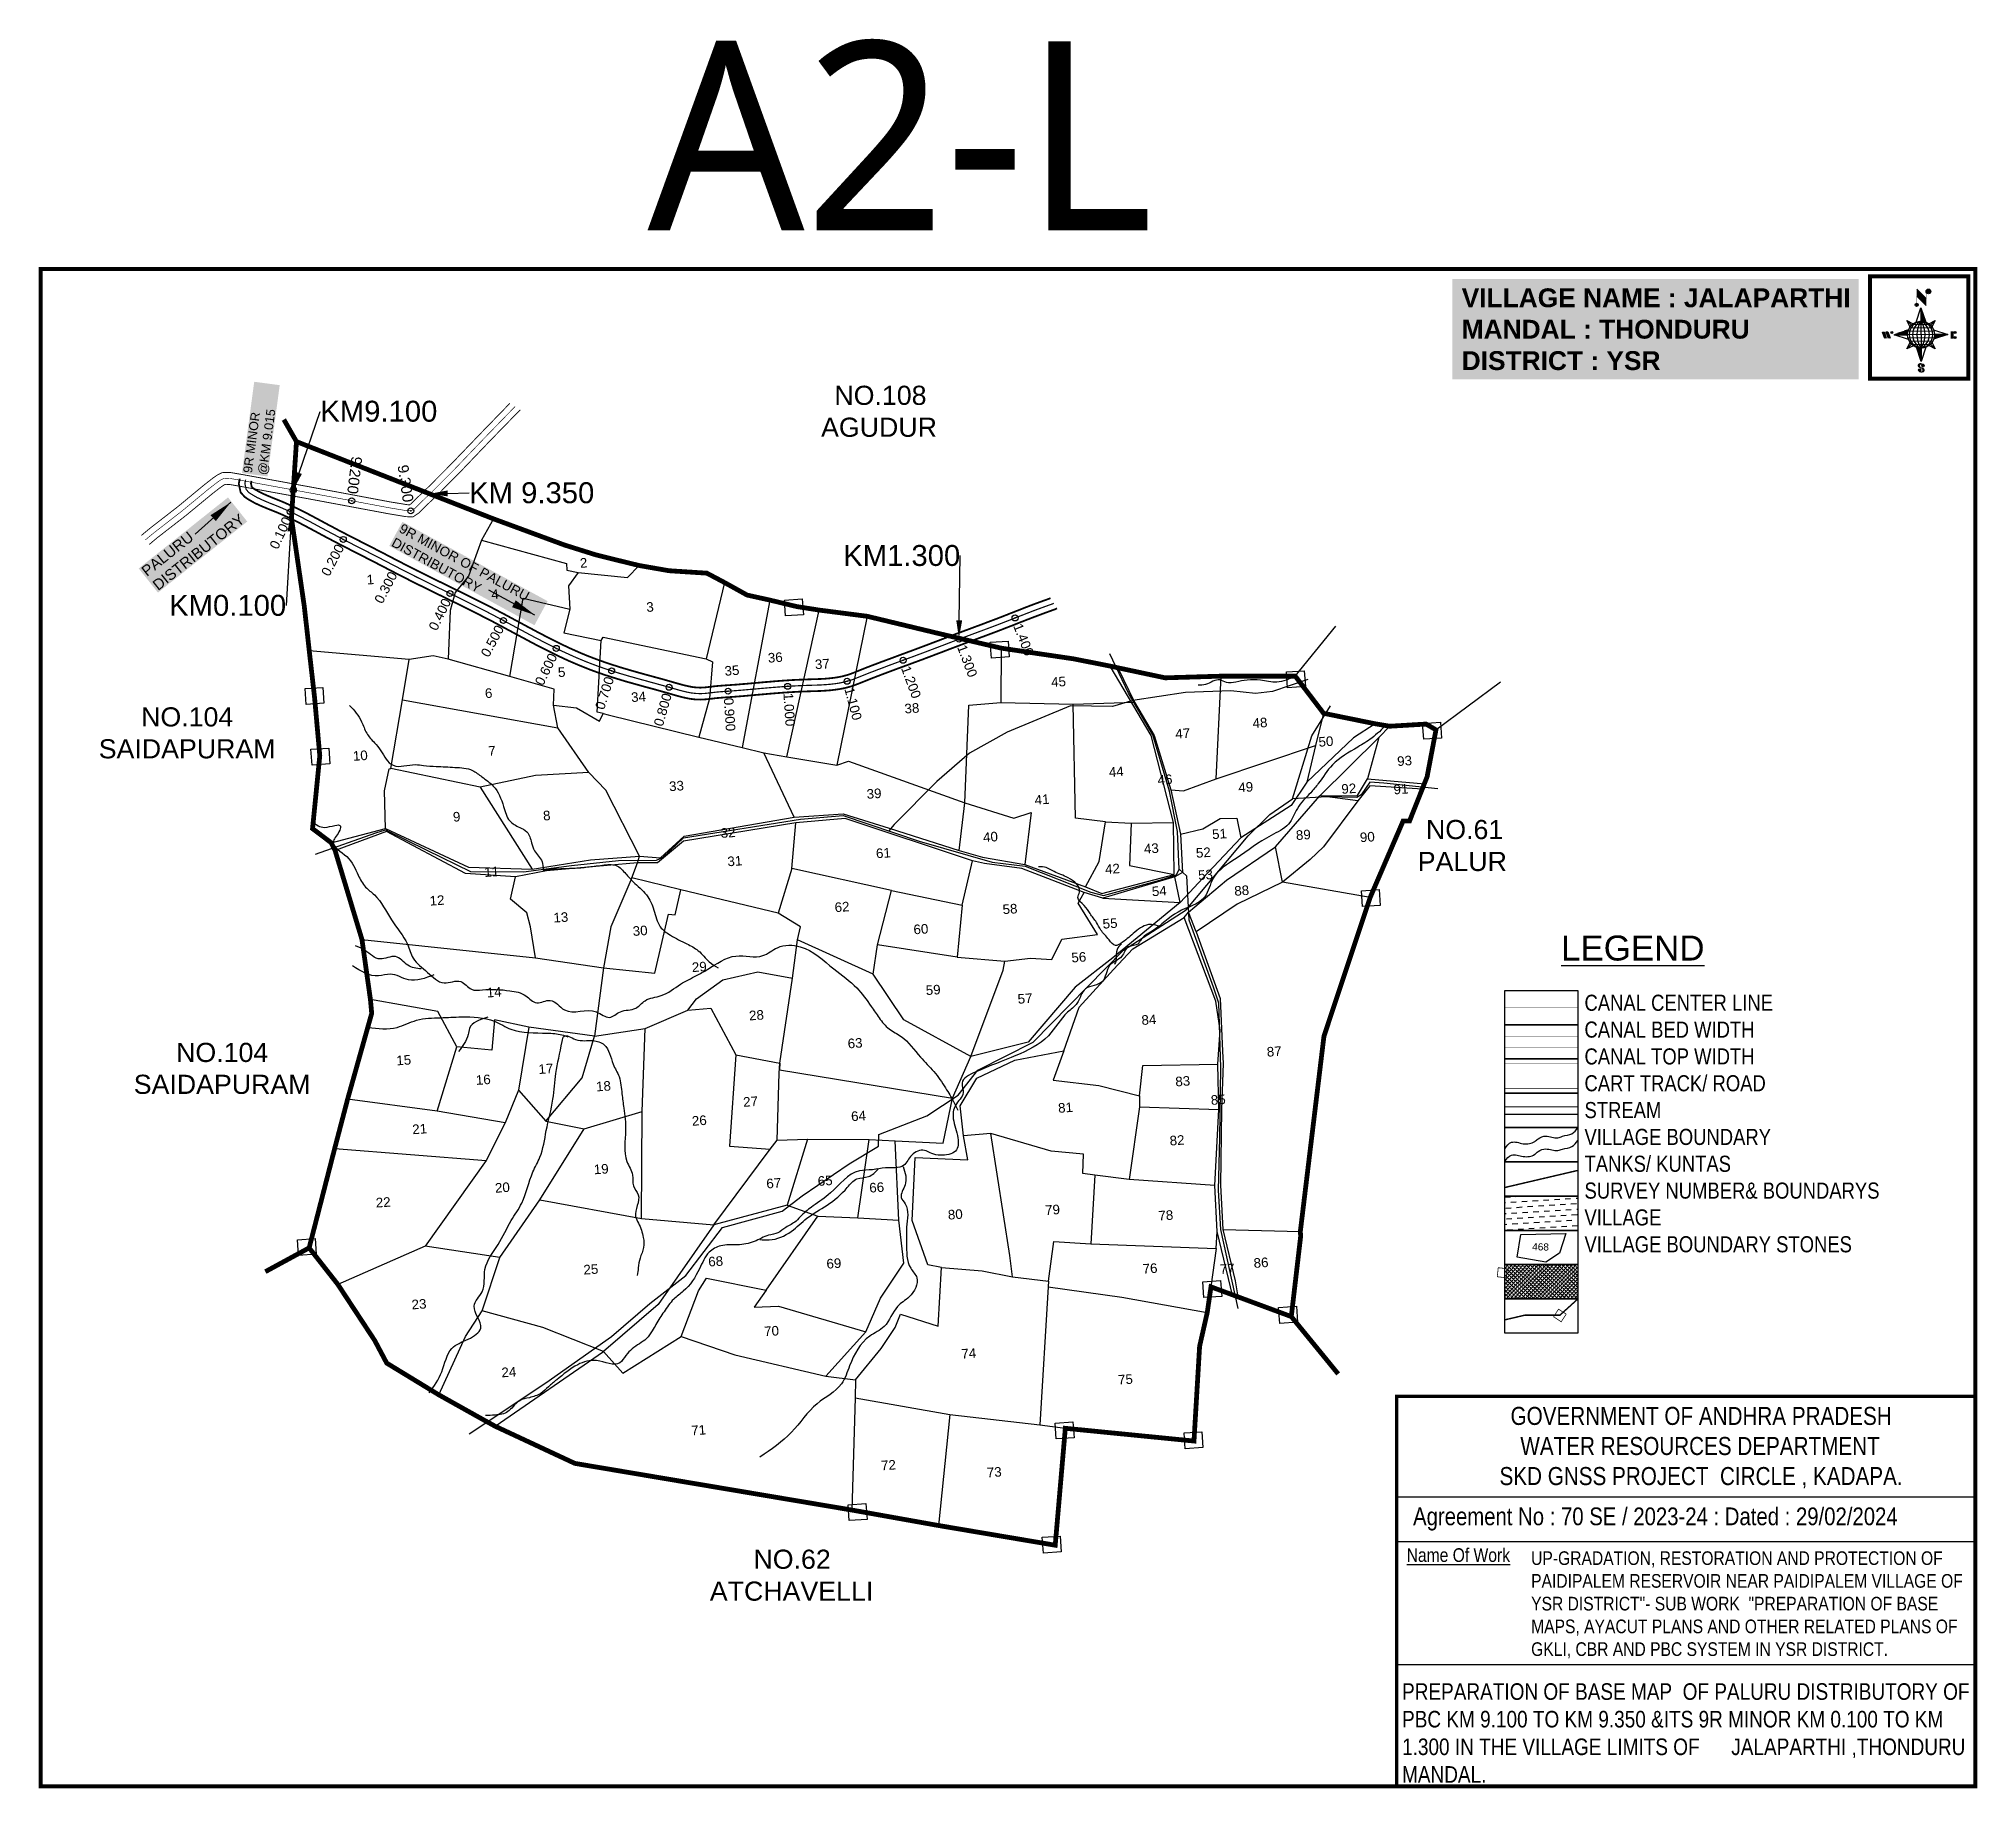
# Model space of a CAD drawing. Header units: inches. Extents: x 205954 to 222158, y 1601811 to 1609435.
# Drawn here: x 205954 to 209195, y 1603328 to 1606253 of the extents above; entities that cross this region are included whole.
import ezdxf
from ezdxf import colors
from ezdxf.entities.mleader import LeaderData, LeaderLine
from ezdxf.enums import TextEntityAlignment as Align
from ezdxf.math import Vec2, Vec3

# ---------------------------------------------------------------- set-up
doc = ezdxf.new("R2010")
doc.units = ezdxf.units.IN
doc.header["$LTSCALE"] = 15
doc.header["$MEASUREMENT"] = 0
doc.header["$PDMODE"] = 32
doc.header["$PDSIZE"] = 10
doc.linetypes.add('ACAD_ISO02W100', pattern=[15, 12, -3])
doc.linetypes.add('HIDDEN2', pattern=[0.1875, 0.125, -0.0625])
for name, color, linetype in [('AQUADUCT', 1, 'Continuous'), ('bord', 1, 'Continuous'), ('BOUNDRY STONES', 240, 'Continuous'), ('CADAS', 1, 'Continuous'), ('CANAL1', 7, 'Continuous'), ('CHANAGE', 1, 'Continuous'), ('CSMark', 72, 'Continuous'), ('FRAME 025', 7, 'Continuous'), ('PAPER SIZE', 5, 'Continuous'), ('PLOT NO', 7, 'Continuous'), ('PLOTS', 7, 'Continuous'), ('PLOTS NO', 7, 'Continuous'), ('ROADS', 1, 'Continuous'), ('STREAMS', 4, 'Continuous'), ('STRUCTURE', 5, 'Continuous'), ('TABLE', 7, 'Continuous'), ('tank', 4, 'Continuous'), ('TEXT', 1, 'Continuous'), ('text2', 7, 'Continuous'), ('TITLEBLOCK', 7, 'Continuous'), ('VILLAGE', 7, 'Continuous'), ('VILLAGE BOUNDRY', 5, 'Continuous'), ('VILLAGE STONES', 240, 'Continuous')]:
    doc.layers.add(name, color=color, linetype=linetype)
doc.styles.add('A', font='arial.ttf')
doc.styles.add('ARIALN', font='ARIALN.TTF')
doc.styles.add('FONT1', font='Arial')
doc.styles.get("Standard").update_dxf_attribs({"font": 'arial.ttf'})
doc.styles.add('TMS', font='trebuc.ttf')
doc.linetypes.add('DOTS', pattern='A,1e-06,-3,["●",Standard,S=3,R=0,X=-1.25,Y=-1.25],-3', length=6.000001)
doc.dimstyles.get("Standard").update_dxf_attribs({"dimtxt": 0.18, "dimasz": 0.18, "dimexe": 0.18, "dimexo": 0.0625, "dimgap": 0.09, "dimtad": 0, "dimtih": 1, "dimtoh": 1, "dimdec": 4, "dimzin": 0, "dimdsep": 46, "dimtxsty": 'Standard', "dimcen": 0.09, "dimadec": 0, "dimazin": 0, "dimtfac": 1, "dimtdec": 4, "dimtofl": 0, "dimtmove": 0, "dimatfit": 3, "dimfxl": 1, "dimtolj": 1, "dimtzin": 0, "dimarcsym": 0})
pattern_1 = [(267.297113149, (-8720374.938, 50637915.138), (10.5367255337, -0.497431438), [])]
pattern_2 = [(357.297113149, (-8720374.938, 50637915.138), (0.497431438, 10.5367255337), [])]

msp = doc.modelspace()

# ---------------------------------------------------------------- texts
at = {"layer": 'CADAS', "color": 2, "style": 'TMS'}
msp.add_text('A2-L', height=315.69, dxfattribs=at).set_placement((206971.5, 1605933))
at = {"layer": 'CHANAGE', "style": 'FONT1'}
for s, rotation, p in [('0.100', 65.1954, (206369.5, 1605452.3)), ('0.200', 62.6171, (206457.8, 1605406.3)), ('0.300', 62.628, (206546.7, 1605360.5)), ('0.400', 63.9706, (206636.4, 1605315.8)), ('0.500', 61.8764, (206725.2, 1605270.8)), ('0.600', 63.9641, (206814.1, 1605224)), ('0.700', 72.2418, (206908.1, 1605185.8)), ('0.800', 73.9187, (207004.6, 1605158.2))]:
    msp.add_text(s, height=16, rotation=rotation, dxfattribs=at).set_placement(p, align=Align.MIDDLE_RIGHT)
for s, rotation, p in [('1.400', 291.5008, (207590, 1605274.5)), ('1.300', 290.6381, (207496.3, 1605239)), ('1.200', 290.216, (207402.6, 1605203.7)), ('0.900', 273.9183, (207106.9, 1605151.3)), ('1.000', 273.8821, (207206.6, 1605159.4)), ('1.100', 285.0612, (207308.1, 1605168.3))]:
    msp.add_text(s, height=16, rotation=rotation, dxfattribs=at).set_placement(p, align=Align.MIDDLE_LEFT)
at = {"layer": 'CSMark', "color": 1}
for s, rotation, p in [('9.200', 263.1154, (206485.7, 1605554.6)), ('9.300', 278.5342, (206562.3, 1605540.7))]:
    msp.add_text(s, height=18, rotation=rotation, dxfattribs=at).set_placement(p, align=Align.MIDDLE_LEFT)
at = {"layer": 'PLOT NO'}
msp.add_text('468', height=11.98, rotation=358.6877, dxfattribs=at).set_placement((208464.6, 1604233.2), align=Align.MIDDLE_CENTER)
at = {"layer": 'PLOTS NO'}
for s, p in [('2', (206864.6, 1605376.9)), ('1', (206508, 1605349)), ('4', (206716.4, 1605324.4)), ('3', (206975.6, 1605303.1)), ('5', (206827.9, 1605194.2)), ('35', (207112.6, 1605196.9)), ('36', (207185, 1605218.7)), ('37', (207263.7, 1605207.8)), ('45', (207658.6, 1605178)), ('6', (206705.8, 1605159)), ('34', (206956.4, 1605152.9)), ('38', (207413.5, 1605133.8)), ('48', (207995.4, 1605109.5)), ('47', (207866.3, 1605091.6)), ('50', (208105.7, 1605078.2)), ('10', (206491.2, 1605054.6)), ('7', (206711.3, 1605062.6)), ('93', (208237.2, 1605045.9)), ('33', (207019.9, 1605003.9)), ('44', (207755.2, 1605027.7)), ('46', (207836.6, 1605014.5)), ('49', (207971.6, 1605001.9)), ('92', (208143.9, 1604999.4)), ('39', (207350.2, 1604991.1)), ('41', (207631.1, 1604981.2)), ('91', (208231.1, 1604998.5)), ('9', (206652.3, 1604952.4)), ('8', (206803, 1604954.4)), ('32', (207106.2, 1604925.7)), ('40', (207544.8, 1604918.7)), ('51', (207927.7, 1604923.7)), ('89', (208067.9, 1604922.2)), ('90', (208174.9, 1604918.5)), ('31', (207117.4, 1604878.3)), ('61', (207365.8, 1604891.7)), ('43', (207813.8, 1604899.4)), ('52', (207900.8, 1604892.5)), ('11', (206710.8, 1604860.4)), ('42', (207748.8, 1604865.3)), ('53', (207904.3, 1604855.3)), ('12', (206619.5, 1604812.5)), ('54', (207827.1, 1604828.2)), ('88', (207964.9, 1604829)), ('13', (206826.5, 1604784.2)), ('62', (207296.7, 1604801.6)), ('58', (207577.5, 1604798.2)), ('55', (207744.8, 1604774)), ('30', (206959.1, 1604761.8)), ('60', (207428.5, 1604764.5)), ('56', (207692.5, 1604717.5)), ('29', (207058, 1604701.4)), ('14', (206714.9, 1604658.9)), ('59', (207449, 1604662.9)), ('57', (207602.7, 1604648.4)), ('28', (207153.6, 1604620.6)), ('84', (207809.7, 1604613)), ('15', (206563.8, 1604545.4)), ('63', (207318.5, 1604573.8)), ('87', (208019.2, 1604559.9)), ('16', (206696.8, 1604512.7)), ('17', (206801.5, 1604531)), ('18', (206897.8, 1604501.9)), ('83', (207866.3, 1604510.2)), ('27', (207143.7, 1604476.1)), ('64', (207324.2, 1604452.1)), ('81', (207670.3, 1604466.1)), ('85', (207925.6, 1604479.3)), ('21', (206590.5, 1604430.3)), ('26', (207058, 1604444.4)), ('82', (207856.8, 1604411.4)), ('19', (206894, 1604363.3)), ('20', (206728.8, 1604332.4)), ('67', (207182.5, 1604339.6)), ('65', (207268.4, 1604343.8)), ('66', (207354.6, 1604332.6)), ('22', (206529.5, 1604307.7)), ('80', (207486, 1604287.5)), ('79', (207648.6, 1604295.2)), ('78', (207838, 1604285.9)), ('25', (206876.7, 1604195.6)), ('68', (207085.4, 1604209)), ('69', (207283, 1604205.5)), ('76', (207811.6, 1604197.1)), ('77', (207940.7, 1604196.5)), ('86', (207997.2, 1604206.8)), ('23', (206589.4, 1604137.4)), ('70', (207178.8, 1604092.5)), ('74', (207508.5, 1604055)), ('24', (206739.6, 1604023.8)), ('75', (207770.5, 1604011.6)), ('71', (207056.8, 1603926.8)), ('72', (207374.3, 1603868.3)), ('73', (207551.1, 1603856.5))]:
    msp.add_text(s, height=16, rotation=3.9112, dxfattribs=at).set_placement(p, align=Align.MIDDLE_CENTER)
at = {"layer": 'STRUCTURE', "color": 5, "attachment_point": 1, "style": 'FONT1', "bg_fill": 1, "box_fill_scale": 1.1, "bg_fill_color": 7, "bg_fill_true_color": 16777215, "bg_fill_transparency": 0}
for s, insert, char_height, width, rotation in [('\\pt195;9R MINOR @KM 9.015', (206295.1, 1605528.3), 15, 151.021, 82.3658), ('{\\C1;9R MINOR OF PALURU DISTRIBUTORY}', (206562.3, 1605443.3), 16, 273.397, 331.3487)]:
    msp.add_mtext(s, dxfattribs=dict(at, insert=insert, char_height=char_height, width=width, rotation=rotation))
at = {"layer": 'STRUCTURE', "color": 5, "insert": (206123.3, 1605367.2), "char_height": 18, "width": 187.191, "attachment_point": 1, "rotation": 38.5187, "bg_fill": 1, "box_fill_scale": 1.1, "bg_fill_color": 7, "bg_fill_true_color": 16777215, "bg_fill_transparency": 0}
msp.add_mtext('{\\C1;PALURU DISTRIBUTORY}', dxfattribs=at)
at = {"layer": 'TABLE', "extrusion": (0.000201441, 0.004807, 0.999988), "style": 'A'}
msp.add_text('%%ULEGEND', height=41.77, rotation=359.9999, dxfattribs=at).set_placement((208618.7, 1604714.1, 7755.7), align=Align.MIDDLE)
at = {"layer": 'TEXT', "insert": (208332.7, 1605835.8), "char_height": 31.5, "width": 647.762, "attachment_point": 1, "bg_fill": 1, "box_fill_scale": 1.5, "bg_fill_color": 254, "bg_fill_transparency": 0}
msp.add_mtext('{\\fArial|b1|i0|c0|p34;\\C1;VILLAGE NAME :\\C5; JALAPARTHI\\P\\C1;MANDAL : \\C5;THONDURU\\P\\C1;DISTRICT : \\C5;YSR}', dxfattribs=at)
at = {"layer": 'TEXT', "char_height": 32.006, "attachment_point": 1}
for s, insert, width in [('\\pi28.75831;NO.108 \\P\\pi6.52253;AGUDUR', (207255.1, 1605673), 206.235), ('\\pi73.56256;NO.104 \\P\\pi2.69624;SAIDAPURAM', (206051.2, 1605135.3), 295.647), ('\\pi57.76849;NO.61 \\P\\pi44.03623;PALUR', (208215.2, 1604947), 233.145), ('\\pi73.56256;NO.104 \\P\\pi2.69624;SAIDAPURAM', (206109.7, 1604574.3), 295.647), ('\\pi74.97072;NO.62 \\P\\pi2.04128;ATCHAVELLI', (207073.6, 1603726.9), 273.401)]:
    msp.add_mtext(s, dxfattribs=dict(at, insert=insert, width=width))
at = {"layer": 'TITLEBLOCK', "extrusion": (0.000201441, 0.004807, 0.999988), "style": 'ARIALN'}
msp.add_text('%%UName Of Work', height=22.813, rotation=359.9999, dxfattribs=at).set_placement((208240.7, 1603687.7, 7748))
at = {"layer": 'TITLEBLOCK', "extrusion": (0.000201441, 0.004807, 0.999988), "attachment_point": 1, "text_direction": (1, -1e-06, -0.000201), "style": 'ARIALN'}
for s, insert, char_height, width in [('CANAL CENTER LINE \\PCANAL BED WIDTH {\\H1.52882x; }\\PCANAL TOP WIDTH {\\H1.35255x; }\\PCART TRACK/ ROAD{\\H1.4113x; }\\PSTREAM {\\H1.39172x; }\\PVILLAGE BOUNDARY{\\H1.39825x; }\\PTANKS/ KUNTAS{\\H1.39607x; }\\PSURVEY NUMBER& BOUNDARYS{\\H1.3968x; }\\PVILLAGE{\\H1.39655x; }\\PVILLAGE BOUNDARY STONES{\\H1.39664x; }', (208538, 1604654.8), 26.917, 564.344), ('\\pi39.47189;GOVERNMENT OF ANDHRA PRADESH  \\P\\pi55.88351;WATER RESOURCES DEPARTMENT      \\P\\pi21.02296;SKD GNSS PROJECT  CIRCLE , KADAPA.', (208374.9, 1603965.6, -4.6), 30.169, 711.537), ('Agreement No : 70 SE / 2023-24 : Dated : 29/02/2024', (208251.4, 1603797.4, -5.5), 29.656, 957.273), ('UP-GRADATION, RESTORATION AND PROTECTION OF PAIDIPALEM RESERVOIR NEAR PAIDIPALEM VILLAGE OF YSR DISTRICT"- SUB WORK  "PREPARATION OF BASE MAPS, AYACUT PLANS AND OTHER RELATED PLANS OF GKLI, CBR AND PBC SYSTEM IN YSR DISTRICT.', (208448.8, 1603724.1, -4.8), 22.8127, 736.364), ('PREPARATION OF BASE MAP  OF {\\C1;PALURU DISTRIBUTORY OF PBC }KM 9.100 TO KM 9.350{\\C1; &ITS 9R MINOR }KM 0.100 TO KM 1.300{\\C1; }IN THE VILLAGE LIMITS OF      {\\C5;JALAPARTHI },{\\C5;THONDURU} MANDAL.', (208233, 1603503.5), 27.7093, 978.925)]:
    msp.add_mtext(s, dxfattribs=dict(at, insert=insert, char_height=char_height, width=width))

# ---------------------------------------------------------------- blocks, each defined once
blk = doc.blocks.new('*X6')
at = {"color": 0, "linetype": 'Continuous'}
for p, q in [((6321.6, 240.5), (6322.3, 241.2)), ((6321.6, 240.3), (6322.3, 241)), ((6321.6, 240.1), (6322.3, 240.8)), ((6321.6, 239.9), (6322.4, 240.7)), ((6321.6, 239.8), (6322.4, 240.6)), ((6321.6, 239.6), (6322.5, 240.5)), ((6321.6, 239.4), (6322.5, 240.3)), ((6321.6, 239.2), (6322.6, 240.2)), ((6321.7, 239.1), (6322.6, 240.1)), ((6321.8, 240.8), (6322.4, 241.4)), ((6321.8, 239), (6322.7, 240)), ((6321.8, 239), (6322.8, 239.9)), ((6321.9, 238.9), (6322.9, 239.8)), ((6322, 238.8), (6323, 239.7)), ((6322.1, 241.3), (6322.4, 241.6)), ((6322.1, 238.7), (6323.1, 239.6)), ((6322.2, 238.6), (6323.1, 239.6)), ((6322.3, 238.5), (6323.2, 239.5)), ((6322.4, 238.5), (6323.3, 239.4)), ((6322.5, 238.4), (6323.4, 239.3)), ((6322.7, 238.4), (6323.6, 239.3)), ((6322.8, 238.3), (6323.7, 239.2)), ((6322.9, 238.3), (6323.8, 239.1)), ((6323.1, 238.2), (6323.9, 239.1)), ((6323.2, 238.2), (6324, 239)), ((6323.3, 238.2), (6324.2, 239)), ((6323.5, 238.1), (6324.3, 238.9)), ((6323.7, 238.1), (6324.4, 238.9)), ((6323.8, 238.1), (6324.6, 238.8)), ((6324.1, 238.2), (6324.7, 238.8)), ((6324.3, 238.3), (6324.9, 238.8)), ((6324.6, 238.3), (6325.1, 238.8)), ((6324.8, 238.4), (6325.2, 238.8)), ((6325.1, 238.5), (6325.4, 238.8)), ((6325.4, 238.6), (6325.6, 238.8))]:
    blk.add_line(p, q, dxfattribs=at)
blk = doc.blocks.new('*X5')
at = {"color": 0, "linetype": 'Continuous'}
for p, q in [((6324.4, 240.3), (6324.5, 240.4)), ((6324.6, 240.3), (6324.8, 240.5)), ((6324.7, 240.2), (6325, 240.5)), ((6324.8, 240.2), (6325.2, 240.6)), ((6325, 240.1), (6325.5, 240.6)), ((6325.1, 240.1), (6325.6, 240.6)), ((6325.2, 240), (6325.8, 240.6)), ((6325.3, 240), (6326, 240.6)), ((6325.4, 239.9), (6326.1, 240.6)), ((6325.5, 239.8), (6326.2, 240.5)), ((6325.6, 239.8), (6326.3, 240.5)), ((6325.7, 239.7), (6326.5, 240.4)), ((6325.9, 239.6), (6326.6, 240.3)), ((6326, 239.5), (6326.7, 240.3)), ((6326, 239.4), (6326.8, 240.2)), ((6326.1, 239.3), (6327, 240.2)), ((6326.2, 239.3), (6327.1, 240.1)), ((6326.3, 239.2), (6327.1, 240)), ((6326.4, 239.1), (6327.2, 239.9)), ((6326.5, 239), (6327.3, 239.8)), ((6326.5, 238.9), (6327.4, 239.7)), ((6326.6, 238.8), (6327.5, 239.6)), ((6326.7, 238.7), (6327.5, 239.5)), ((6326.8, 238.6), (6327.6, 239.4)), ((6326.8, 238.5), (6327.7, 239.3)), ((6326.8, 236.5), (6327.4, 237)), ((6326.9, 238.3), (6327.8, 239.2)), ((6326.9, 238.2), (6327.9, 239.1)), ((6326.9, 236.8), (6327.6, 237.4)), ((6327, 238.1), (6327.8, 239)), ((6327, 237.9), (6327.8, 238.8)), ((6327, 237.8), (6327.8, 238.6)), ((6327, 237.6), (6327.8, 238.4)), ((6327, 237.4), (6327.8, 238.2)), ((6327, 237.3), (6327.8, 238)), ((6327, 237.1), (6327.8, 237.9))]:
    blk.add_line(p, q, dxfattribs=at)
blk = doc.blocks.new('H')
at = {"layer": 'bord', "extrusion": (0.000427885, 0.004792, 0.999988)}
h = blk.add_hatch(dxfattribs=at)
h.set_pattern_fill('LINE', color=8, scale=84.387686, angle=-2.7029, style=0)
h.set_pattern_definition(pattern_2)
h.paths.add_polyline_path([(-492, 786, -0.090992), (-448, 775), (-486, 912)])
h = blk.add_hatch(dxfattribs=at)
h.set_pattern_fill('LINE', color=8, scale=84.387686, angle=-92.7029, style=0)
h.set_pattern_definition(pattern_1)
h.paths.add_polyline_path([(-625, 665, -0.090992), (-615, 710), (-751, 671)])
h = blk.add_hatch(dxfattribs=at)
h.set_pattern_fill('LINE', color=8, scale=84.387686, angle=-92.7029, style=0)
h.set_pattern_definition(pattern_1)
h.paths.add_polyline_path([(-246, 647), (-372, 653, -0.090992), (-382, 609)])
h = blk.add_hatch(dxfattribs=at)
h.set_pattern_fill('LINE', color=8, scale=84.387686, angle=-2.7029, style=0)
h.set_pattern_definition(pattern_2)
h.paths.add_polyline_path([(-504, 533, -0.090992), (-549, 543), (-510, 406)])
for p, q in [((-519, 1020, -1217), (-435, 927, -1216)), ((-516, 1087, -1217), (-432, 994, -1217)), ((-627, 794, -1216), (-567, 760, -1216)), ((-627, 794, -1216), (-584, 747, -1215)), ((-599, 731, -1215), (-627, 794, -1216)), ((-538, 774, -1216), (-487, 906, -1216)), ((-487, 906, -1216), (-493, 780, -1216)), ((-487, 906, -1216), (-448, 769, -1216)), ((-421, 753, -1216), (-359, 781, -1216)), ((-359, 781, -1216), (-405, 739, -1216)), ((-359, 781, -1216), (-392, 721, -1215)), ((-865, 701, -1215), (-847, 638, -1215)), ((-847, 700, -1215), (-829, 637, -1215)), ((-829, 699, -1215), (-811, 636, -1215)), ((-829, 699, -1215), (-811, 698, -1215)), ((-811, 698, -1215), (-794, 635, -1215)), ((-752, 665, -1215), (-615, 704, -1215)), ((-752, 665, -1215), (-625, 659, -1215)), ((-619, 614, -1215), (-752, 665, -1215)), ((-639, 526, -1214), (-606, 585, -1215)), ((-639, 526, -1214), (-593, 568, -1215)), ((-577, 553, -1215), (-639, 526, -1214)), ((-371, 513, -1214), (-414, 560, -1215)), ((-399, 576, -1215), (-371, 513, -1214)), ((-246, 641, -1215), (-383, 603, -1215)), ((-379, 693, -1215), (-246, 641, -1215)), ((-373, 647, -1215), (-246, 641, -1215)), ((-213, 669, -1215), (-217, 601, -1215)), ((-197, 600, -1215), (-194, 668, -1215)), ((-511, 400, -1214), (-549, 537, -1214)), ((-460, 533, -1215), (-511, 400, -1214)), ((-505, 527, -1214), (-511, 400, -1214)), ((-371, 513, -1214), (-431, 546, -1215))]:
    blk.add_line(p, q, dxfattribs=at)
at = {"layer": 'bord', "color": 8, "linetype": 'ByBlock', "extrusion": (0.000427885, 0.004792, 0.999988)}
for p, q in [((-411, 744, -1216), (-578, 752, -1216)), ((-493, 780, -1216), (-505, 527, -1214)), ((-373, 647, -1215), (-625, 659, -1215)), ((-378, 616, -1215), (-623, 628, -1215)), ((-375, 679, -1215), (-620, 691, -1215)), ((-392, 585, -1215), (-611, 595, -1215)), ((-386, 711, -1215), (-605, 722, -1215)), ((-420, 555, -1215), (-587, 562, -1215))]:
    blk.add_line(p, q, dxfattribs=at)
at = {"layer": 'bord', "extrusion": (0.000427885, 0.004792, 0.999988), "elevation": -1212}
for points, const_width in [([(-530, 950, 1), (-520, 939, 1)], 14.8), ([(-414, 1073, 1), (-398, 1058, 1)], 22.3), ([(-776, 697, 1), (-769, 690, 1)], 8.9), ([(-180, 618, 1), (-173, 611, 1)], 9.79), ([(-178, 667, 1), (-171, 660, 1)], 9.79), ([(-490, 362, 1), (-498, 369, 1)], 11.1), ([(-525, 322, 1), (-533, 329, 1)], 11.1)]:
    blk.add_lwpolyline(points, format="xyb", close=True, dxfattribs=dict(at, const_width=const_width))
for points, const_width in [([(-522, 960), (-516, 1093)], 1.61), ([(-434, 933), (-428, 1066)], 1.61), ([(-870, 707), (-846, 706)], 0.642), ([(-829, 643), (-855, 644)], 0.642), ([(-829, 643), (-821, 678)], 0.642), ([(-811, 642), (-784, 641)], 0.642), ([(-793, 641), (-782, 694)], 0.642), ([(-177, 605), (-226, 607)], 0.706), ([(-223, 676), (-174, 673)], 0.706), ([(-195, 645), (-185, 644)], 0.706)]:
    blk.add_lwpolyline(points, dxfattribs=dict(at, const_width=const_width))
for points in [[(-537, 317), (-531, 310), (-520, 307), (-505, 307), (-494, 310), (-486, 318), (-487, 326), (-491, 333), (-494, 336), (-503, 341), (-522, 347), (-530, 352), (-534, 355), (-537, 363), (-537, 373), (-530, 381), (-520, 384), (-504, 384), (-493, 380), (-487, 373)], [(-522, 348), (-526, 354), (-528, 361), (-528, 371), (-526, 375), (-521, 381), (-515, 384)], [(-505, 307), (-499, 312), (-497, 319), (-497, 327), (-501, 335), (-509, 343)]]:
    blk.add_lwpolyline(points, dxfattribs=at)
at = {"layer": 'bord', "extrusion": (0.000427885, 0.004792, 0.999988)}
for centre, radius in [((-525, 944, -1212), 14.8), ((-406, 1065, -1212), 22.3), ((-498, 659, -1212), 127), ((-773, 694, -1212), 8.9), ((-177, 615, -1212), 9.79), ((-174, 663, -1212), 9.79), ((-494, 365, -1212), 11.1), ((-529, 325, -1212), 11.1)]:
    blk.add_circle(centre, radius, dxfattribs=at)
at = {"layer": 'bord', "color": 8, "linetype": 'ByBlock', "extrusion": (0.000427885, 0.004792, 0.999988)}
for centre, radius, start, end in [((-482, 658, -1212), 128, 94.9254, 259.6691), ((-437, 656, -1212), 141, 113.2864, 241.308), ((-316, 651, -1212), 222, 142.5892, 212.0053), ((-560, 662, -1212), 141, 293.2864, 61.308), ((-681, 668, -1212), 222, 322.5892, 32.0053), ((-515, 660, -1212), 128, 274.9254, 79.6691)]:
    blk.add_arc(centre, radius, start, end, dxfattribs=at)
at = {"layer": 'bord', "extrusion": (0.000427885, 0.004792, 0.999988)}
for points in [[(-516, 1093, -1212), (-431, 1000, -1212), (-519, 1026, -1212), (-434, 933, -1212)], [(-864, 707, -1212), (-846, 706, -1212), (-846, 644, -1212), (-829, 643, -1212)], [(-829, 705, -1212), (-811, 704, -1212), (-811, 642, -1212), (-793, 641, -1212)], [(-193, 674, -1212), (-197, 606, -1212), (-213, 675, -1212), (-216, 607, -1212)]]:
    blk.add_solid(points, dxfattribs=at)
at = {"layer": 'bord', "extrusion": (0.000427885, 0.004792, 0.999988), "xscale": 7.977342409717546, "yscale": 7.977342409717546, "zscale": 7.977342409717546, "rotation": 138.0840426661453}
for name, p in [('*X5', (38301, -31929, -1212)), ('*X6', (38314, -31951, -1212))]:
    blk.add_blockref(name, p, dxfattribs=at)

# ---------------------------------------------------------------- hatches: boundary and pattern name
at = {"layer": 'tank'}
h = msp.add_hatch(dxfattribs=at)
h.set_pattern_fill('DASH', color=256, scale=72.786407, angle=3.5405, style=0)
h.set_pattern_definition([(3.5405362, (-254822.673, 587668.23), (8.51907268, 9.64279827), [9.09830088, -9.09830088])])
h.paths.add_polyline_path([(208404.7, 1604318.1), (208526.9, 1604318.1), (208526.9, 1604260.8), (208404.7, 1604260.8)])
at = {"layer": 'VILLAGE', "linetype": 'Continuous'}
h = msp.add_hatch(dxfattribs=at)
h.set_pattern_fill('SACNCR', color=256, scale=48.888191, angle=1.5303, style=0)
h.set_pattern_definition([(46.53031993, (-254822.673, 587668.2297), (-3.326254133, 3.15315368), []), (46.53031993, (-254819.4334, 587668.3162), (-3.326254133, 3.15315368), [0, -4.583267905])])
h.paths.add_polyline_path([(208404.7, 1604203.5), (208526.9, 1604203.5), (208526.9, 1604146.1), (208404.7, 1604146.1)])

# ---------------------------------------------------------------- linework, layer by layer
at = {"color": 5, "const_width": 6.55}
msp.add_lwpolyline([(205956.9, 1605868), (209191.4, 1605868), (209191.4, 1603331.3), (205956.9, 1603331.3)], close=True, dxfattribs=at)
at = {"layer": 'BOUNDRY STONES'}
for points in [[(207200.4, 1605314.6), (207230.2, 1605316.6), (207232, 1605290.1), (207202.3, 1605288.1)], [(207544.5, 1605244.1), (207574.2, 1605246.1), (207576, 1605219.6), (207546.3, 1605217.6)], [(208039.9, 1605194.5), (208069.6, 1605196.5), (208071.4, 1605170), (208041.7, 1605168)], [(206398.8, 1605166.5), (206428.5, 1605168.5), (206430.3, 1605142), (206400.6, 1605140)], [(208267.4, 1605108.3), (208297.1, 1605110.4), (208298.9, 1605083.9), (208269.2, 1605081.8)], [(206408.7, 1605065.1), (206438.4, 1605067.1), (206440.3, 1605040.6), (206410.5, 1605038.6)], [(208165, 1604828.5), (208194.7, 1604830.5), (208196.5, 1604804), (208166.8, 1604802)], [(206386.1, 1604245.2), (206415.8, 1604247.2), (206417.6, 1604220.7), (206387.9, 1604218.7)], [(207900, 1604174.8), (207929.7, 1604176.8), (207931.5, 1604150.3), (207901.8, 1604148.3)], [(208026.6, 1604131.8), (208056.3, 1604133.8), (208058.1, 1604107.3), (208028.4, 1604105.3)], [(207653.1, 1603938.6), (207682.8, 1603940.6), (207684.6, 1603914.1), (207654.9, 1603912.1)], [(207868.5, 1603922), (207898.2, 1603924), (207900, 1603897.5), (207870.3, 1603895.5)], [(207307, 1603801.9), (207336.7, 1603804), (207338.5, 1603777.5), (207308.8, 1603775.4)], [(207631.5, 1603747.7), (207661.2, 1603749.7), (207663.1, 1603723.2), (207633.4, 1603721.2)]]:
    msp.add_lwpolyline(points, close=True, dxfattribs=at)
at = {"layer": 'CANAL1', "color": 200, "const_width": 1.5}
for points in [[(206125.3, 1605422.7), (206138.1, 1605433.5), (206186.9, 1605471.4), (206229.7, 1605506.8), (206244.8, 1605518.6), (206252.5, 1605523.9), (206259.6, 1605527.6), (206266, 1605528.1), (206274.6, 1605527.8), (206292.5, 1605524.8), (206417.1, 1605502), (206542.6, 1605478.5), (206559.5, 1605475.8), (206569.8, 1605474.1), (206573.6, 1605473.9), (206575.9, 1605475.5), (206584.2, 1605483.7), (206606.4, 1605505), (206641.8, 1605540.6), (206693.7, 1605594.6), (206741.2, 1605643.5)], [(206138.4, 1605407.6), (206150.7, 1605418), (206199.4, 1605455.8), (206242.3, 1605491.2), (206256.7, 1605502.5), (206262.8, 1605506.7), (206265.1, 1605507.9), (206266.5, 1605508.1), (206272.6, 1605507.9), (206289, 1605505.1), (206413.4, 1605482.3), (206539.2, 1605458.8), (206556.2, 1605456), (206567.7, 1605454.1), (206579.3, 1605453.6), (206588.6, 1605459.9), (206598.2, 1605469.4), (206620.4, 1605490.7), (206656.1, 1605526.6), (206708, 1605580.8), (206758.7, 1605632.8)]]:
    msp.add_lwpolyline(points, dxfattribs=at)
at = {"layer": 'CANAL1', "color": 1, "linetype": 'HIDDEN2', "ltscale": 4, "const_width": 1}
msp.add_lwpolyline([(206131.9, 1605415.2), (206144.4, 1605425.7), (206193.2, 1605463.6), (206236, 1605499), (206250.7, 1605510.5), (206257.6, 1605515.3), (206262.4, 1605517.7), (206266.3, 1605518.1), (206273.6, 1605517.9), (206290.8, 1605515), (206415.3, 1605492.2), (206540.9, 1605468.7), (206557.9, 1605465.9), (206568.8, 1605464.1), (206576.4, 1605463.8), (206582.3, 1605467.7), (206591.2, 1605476.6), (206613.4, 1605497.9), (206649, 1605533.6), (206700.9, 1605587.7), (206749.9, 1605638.1)], dxfattribs=at)
at = {"layer": 'CANAL1', "color": 200, "linetype": 'ByBlock', "ltscale": 40, "const_width": 3}
for points in [[(206289.7, 1605517.7), (206288.1, 1605509.3), (206291.1, 1605494.8), (206298, 1605487.1), (206303.8, 1605483.1), (206313.5, 1605477.6), (206321, 1605473.9), (206328.4, 1605470.7), (206335.7, 1605467.7), (206342.9, 1605464.8), (206350.8, 1605461.6), (206356.9, 1605459.1), (206363.8, 1605456), (206370.6, 1605452.8), (206377.5, 1605449.6), (206384.3, 1605446.2), (206391.2, 1605442.7), (206398, 1605439.2), (206404.8, 1605435.5), (206411.6, 1605431.9), (206418.5, 1605428.2), (206425.3, 1605424.5), (206432.2, 1605420.8), (206439.3, 1605417.1), (206446, 1605413.5), (206452.9, 1605409.9), (206459.8, 1605406.3), (206466.8, 1605402.8), (206473.7, 1605399.2), (206480.6, 1605395.7), (206487.5, 1605392.2), (206494.4, 1605388.7), (206501.3, 1605385.1), (206506, 1605382.7), (206515, 1605378.1), (206521.9, 1605374.5), (206528.8, 1605370.9), (206535.6, 1605367.4), (206542.5, 1605363.8), (206549.4, 1605360.2), (206556.3, 1605356.7), (206563.3, 1605353.1), (206572.7, 1605348.3), (206577.1, 1605346.1), (206584.1, 1605342.6), (206591.1, 1605339.1), (206598, 1605335.7), (206605, 1605332.2), (206612, 1605328.8), (206618.9, 1605325.4), (206625.9, 1605322), (206632.9, 1605318.6), (206639.8, 1605315.2), (206646.8, 1605311.8), (206653.7, 1605308.4), (206660.7, 1605305), (206667.6, 1605301.5), (206674.5, 1605298.1), (206681.4, 1605294.6), (206688.3, 1605291.1), (206695.2, 1605287.6), (206702.1, 1605284.1), (206706.9, 1605281.6), (206715.8, 1605277), (206722.6, 1605273.3), (206729.4, 1605269.7), (206736.2, 1605266), (206743.1, 1605262.3), (206749.9, 1605258.6), (206756.7, 1605255), (206763.6, 1605251.3), (206770.5, 1605247.6), (206777.3, 1605243.9), (206784.2, 1605240.3), (206791.2, 1605236.7), (206798.1, 1605233.1), (206805.1, 1605229.6), (206812.1, 1605226.1), (206819.1, 1605222.7), (206826.2, 1605219.3), (206833.3, 1605216), (206840.5, 1605212.7), (206847.7, 1605209.6), (206854.9, 1605206.5), (206864.2, 1605202.7), (206869.5, 1605200.6), (206876.9, 1605197.7), (206884.3, 1605195), (206891.7, 1605192.4), (206899.1, 1605189.8), (206906.6, 1605187.4), (206914.1, 1605185), (206921.6, 1605182.7), (206929.1, 1605180.4), (206936, 1605178.3), (206944, 1605176.1), (206951.5, 1605174), (206959, 1605171.9), (206966.4, 1605169.8), (206973.9, 1605167.8), (206981.4, 1605165.8), (206988.8, 1605163.7), (206996.3, 1605161.6), (207003.8, 1605159.5), (207008.3, 1605158.2), (207018.9, 1605155.1), (207026.7, 1605153), (207034.7, 1605151.1), (207042.8, 1605149.5), (207051.2, 1605148.5), (207059.8, 1605148.2), (207068.2, 1605148.6), (207076.3, 1605149.4), (207085.7, 1605150.6), (207091.5, 1605151.1), (207099.1, 1605151.7), (207110.3, 1605152.5), (207114.5, 1605152.8), (207122.3, 1605153.4), (207130.1, 1605154), (207137.8, 1605154.7), (207145.6, 1605155.4), (207153.3, 1605156.1), (207160.3, 1605156.7), (207168.7, 1605157.4), (207176.4, 1605158.1), (207184.1, 1605158.7), (207191.7, 1605159.3), (207199.4, 1605159.9), (207207.1, 1605160.4), (207214.7, 1605160.9), (207222.4, 1605161.3), (207230.1, 1605161.7), (207234.5, 1605161.8), (207245.7, 1605162.2), (207253.5, 1605162.4), (207261.5, 1605162.7), (207269.5, 1605163.2), (207277.5, 1605163.8), (207285.6, 1605164.8), (207293.7, 1605166), (207301.8, 1605167.6), (207311.4, 1605170.2), (207317.6, 1605172.3), (207325.2, 1605175.2), (207335.6, 1605179.4), (207339.6, 1605181), (207346.8, 1605183.8), (207353.9, 1605186.6), (207358.7, 1605188.4), (207368.4, 1605192.1), (207375.6, 1605194.8), (207382, 1605197.2), (207390.1, 1605200.2), (207397.4, 1605202.9), (207404.7, 1605205.5), (207411.9, 1605208.2), (207419.2, 1605210.9), (207429, 1605214.5), (207433.8, 1605216.3), (207441.1, 1605219.1), (207448.3, 1605221.8), (207455.6, 1605224.6), (207462.8, 1605227.3), (207470.1, 1605230.1), (207477.3, 1605232.9), (207484.6, 1605235.6), (207491.8, 1605238.3), (207499.1, 1605241.1), (207506.3, 1605243.8), (207513.6, 1605246.5), (207520.8, 1605249.2), (207528.1, 1605251.9), (207535.4, 1605254.6), (207542.6, 1605257.3), (207549.9, 1605260), (207557.2, 1605262.8), (207564.5, 1605265.6), (207569.4, 1605267.5), (207579, 1605271.2), (207586.2, 1605274), (207593.4, 1605276.9), (207600.6, 1605279.7), (207607.8, 1605282.5), (207615, 1605285.3), (207622.2, 1605288), (207629.4, 1605290.7), (207639.2, 1605294.3), (207643.9, 1605296), (207651.4, 1605298.7), (207656.2, 1605300.7)], [(206309.3, 1605514), (206308.5, 1605509.5), (206309.6, 1605504.2), (206311.4, 1605502.2), (206314.5, 1605500), (206322.9, 1605495.3), (206329.4, 1605492.1), (206336.2, 1605489.1), (206343.2, 1605486.2), (206350.3, 1605483.4), (206358.4, 1605480.1), (206364.8, 1605477.4), (206372, 1605474.2), (206379.2, 1605470.9), (206386.3, 1605467.5), (206393.3, 1605464), (206400.3, 1605460.5), (206407.3, 1605456.9), (206414.2, 1605453.2), (206421.1, 1605449.5), (206428, 1605445.8), (206434.8, 1605442.1), (206441.7, 1605438.5), (206448.6, 1605434.8), (206455.3, 1605431.2), (206462.2, 1605427.6), (206469, 1605424.1), (206475.9, 1605420.6), (206482.8, 1605417), (206489.7, 1605413.5), (206496.6, 1605410), (206503.5, 1605406.5), (206510.4, 1605402.9), (206515.2, 1605400.5), (206524.2, 1605395.8), (206531.1, 1605392.3), (206538, 1605388.7), (206544.9, 1605385.1), (206551.7, 1605381.5), (206558.6, 1605378), (206565.5, 1605374.4), (206572.4, 1605370.9), (206581.8, 1605366.1), (206586.1, 1605363.9), (206593, 1605360.5), (206600, 1605357), (206606.9, 1605353.6), (206613.8, 1605350.2), (206620.8, 1605346.8), (206627.7, 1605343.4), (206634.7, 1605340), (206641.7, 1605336.6), (206648.6, 1605333.2), (206655.6, 1605329.7), (206662.6, 1605326.3), (206669.5, 1605322.9), (206676.5, 1605319.4), (206683.5, 1605316), (206690.4, 1605312.5), (206697.4, 1605309), (206704.3, 1605305.4), (206711.3, 1605301.9), (206716.2, 1605299.3), (206725.1, 1605294.6), (206732, 1605291), (206738.9, 1605287.3), (206745.7, 1605283.6), (206752.6, 1605279.9), (206759.4, 1605276.3), (206766.2, 1605272.6), (206773, 1605268.9), (206779.9, 1605265.3), (206786.7, 1605261.6), (206793.5, 1605258), (206800.4, 1605254.5), (206807.2, 1605250.9), (206814.1, 1605247.5), (206820.9, 1605244), (206827.8, 1605240.7), (206834.7, 1605237.4), (206841.7, 1605234.1), (206848.6, 1605231), (206855.6, 1605227.9), (206862.6, 1605224.9), (206871.6, 1605221.2), (206876.8, 1605219.2), (206883.9, 1605216.5), (206891.1, 1605213.8), (206898.3, 1605211.3), (206905.5, 1605208.8), (206912.8, 1605206.4), (206920.1, 1605204.1), (206927.4, 1605201.8), (206934.8, 1605199.6), (206941.6, 1605197.6), (206949.5, 1605195.3), (206956.9, 1605193.2), (206964.3, 1605191.2), (206971.7, 1605189.1), (206979.2, 1605187.1), (206986.7, 1605185), (206994.2, 1605183), (207001.7, 1605180.9), (207009.3, 1605178.7), (207013.8, 1605177.4), (207024.3, 1605174.4), (207031.7, 1605172.4), (207038.9, 1605170.7), (207045.9, 1605169.3), (207052.9, 1605168.5), (207059.7, 1605168.2), (207066.6, 1605168.5), (207074, 1605169.3), (207083.5, 1605170.5), (207089.7, 1605171.1), (207097.6, 1605171.7), (207108.9, 1605172.5), (207113, 1605172.8), (207120.7, 1605173.3), (207128.4, 1605174), (207136.1, 1605174.6), (207143.8, 1605175.3), (207151.5, 1605176), (207158.5, 1605176.6), (207167, 1605177.4), (207174.7, 1605178), (207182.5, 1605178.7), (207190.2, 1605179.3), (207198, 1605179.9), (207205.8, 1605180.4), (207213.6, 1605180.9), (207221.4, 1605181.3), (207229.3, 1605181.6), (207233.8, 1605181.8), (207245, 1605182.2), (207252.8, 1605182.4), (207260.5, 1605182.7), (207268.1, 1605183.1), (207275.6, 1605183.8), (207283, 1605184.6), (207290.2, 1605185.7), (207297.2, 1605187.1), (207305.6, 1605189.4), (207310.9, 1605191.1), (207317.8, 1605193.8), (207328.1, 1605198), (207332.2, 1605199.6), (207339.5, 1605202.5), (207346.8, 1605205.3), (207351.6, 1605207.1), (207361.3, 1605210.8), (207368.6, 1605213.5), (207375.1, 1605215.9), (207383.2, 1605218.9), (207390.5, 1605221.6), (207397.7, 1605224.3), (207405, 1605227), (207412.3, 1605229.7), (207422, 1605233.3), (207426.8, 1605235.1), (207434, 1605237.8), (207441.2, 1605240.5), (207448.5, 1605243.3), (207455.7, 1605246), (207463, 1605248.8), (207470.2, 1605251.5), (207477.5, 1605254.3), (207484.7, 1605257.1), (207492.1, 1605259.8), (207499.3, 1605262.5), (207506.6, 1605265.2), (207513.8, 1605267.9), (207521.1, 1605270.6), (207528.4, 1605273.3), (207535.6, 1605276), (207542.9, 1605278.8), (207550.1, 1605281.5), (207557.3, 1605284.2), (207562.2, 1605286.1), (207571.7, 1605289.8), (207578.9, 1605292.7), (207586.1, 1605295.5), (207593.3, 1605298.3), (207600.5, 1605301.2), (207607.8, 1605304), (207615.1, 1605306.8), (207622.5, 1605309.5), (207632.4, 1605313.1), (207637.2, 1605314.8), (207644.3, 1605317.4), (207645.3, 1605317.8)]]:
    msp.add_lwpolyline(points, dxfattribs=at)
at = {"layer": 'CANAL1', "color": 1, "linetype": 'HIDDEN2', "ltscale": 40, "const_width": 2}
msp.add_lwpolyline([(206299.5, 1605515.9), (206298.3, 1605509.4), (206300.4, 1605499.5), (206304.7, 1605494.7), (206309.2, 1605491.6), (206318.2, 1605486.4), (206325.2, 1605483), (206332.3, 1605479.9), (206339.4, 1605476.9), (206346.6, 1605474.1), (206354.6, 1605470.9), (206360.8, 1605468.3), (206367.9, 1605465.1), (206374.9, 1605461.9), (206381.9, 1605458.5), (206388.8, 1605455.1), (206395.7, 1605451.6), (206402.6, 1605448), (206409.5, 1605444.4), (206416.4, 1605440.7), (206423.2, 1605437), (206430.1, 1605433.3), (206436.9, 1605429.7), (206443.9, 1605425.9), (206450.7, 1605422.4), (206457.5, 1605418.8), (206464.4, 1605415.2), (206471.3, 1605411.7), (206478.2, 1605408.1), (206485.1, 1605404.6), (206492, 1605401.1), (206498.9, 1605397.6), (206505.8, 1605394), (206510.6, 1605391.6), (206519.6, 1605386.9), (206526.5, 1605383.4), (206533.4, 1605379.8), (206540.3, 1605376.2), (206547.1, 1605372.7), (206554, 1605369.1), (206560.9, 1605365.5), (206567.8, 1605362), (206577.3, 1605357.2), (206581.6, 1605355), (206588.6, 1605351.5), (206595.5, 1605348.1), (206602.5, 1605344.6), (206609.4, 1605341.2), (206616.4, 1605337.8), (206623.3, 1605334.4), (206630.3, 1605331), (206637.3, 1605327.6), (206644.2, 1605324.2), (206651.2, 1605320.8), (206658.2, 1605317.3), (206665.1, 1605313.9), (206672.1, 1605310.5), (206679, 1605307), (206685.9, 1605303.6), (206692.9, 1605300.1), (206699.8, 1605296.5), (206706.7, 1605293), (206711.6, 1605290.4), (206720.4, 1605285.8), (206727.3, 1605282.2), (206734.1, 1605278.5), (206741, 1605274.8), (206747.8, 1605271.1), (206754.6, 1605267.5), (206761.5, 1605263.8), (206768.3, 1605260.1), (206775.2, 1605256.4), (206782, 1605252.8), (206788.9, 1605249.2), (206795.8, 1605245.6), (206802.7, 1605242), (206809.6, 1605238.5), (206816.5, 1605235.1), (206823.5, 1605231.7), (206830.5, 1605228.3), (206837.5, 1605225.1), (206844.5, 1605221.9), (206851.6, 1605218.7), (206858.8, 1605215.7), (206867.9, 1605211.9), (206873.1, 1605209.9), (206880.4, 1605207.1), (206887.7, 1605204.4), (206895, 1605201.8), (206902.3, 1605199.3), (206909.7, 1605196.9), (206917.1, 1605194.5), (206924.5, 1605192.2), (206931.9, 1605190), (206938.8, 1605187.9), (206946.8, 1605185.7), (206954.2, 1605183.6), (206961.6, 1605181.5), (206969.1, 1605179.5), (206976.5, 1605177.4), (206984, 1605175.4), (206991.5, 1605173.3), (206999, 1605171.3), (207006.5, 1605169.1), (207011.1, 1605167.8), (207021.6, 1605164.8), (207029.2, 1605162.7), (207036.8, 1605160.9), (207044.4, 1605159.4), (207052, 1605158.5), (207059.7, 1605158.2), (207067.4, 1605158.5), (207075.1, 1605159.4), (207084.6, 1605160.5), (207090.6, 1605161.1), (207098.3, 1605161.7), (207109.6, 1605162.5), (207113.8, 1605162.8), (207121.5, 1605163.4), (207129.2, 1605164), (207137, 1605164.7), (207144.7, 1605165.4), (207152.4, 1605166), (207159.4, 1605166.7), (207167.8, 1605167.4), (207175.5, 1605168.1), (207183.3, 1605168.7), (207191, 1605169.3), (207198.7, 1605169.9), (207206.4, 1605170.4), (207214.2, 1605170.9), (207221.9, 1605171.3), (207229.7, 1605171.7), (207234.2, 1605171.8), (207245.4, 1605172.2), (207253.2, 1605172.4), (207261, 1605172.7), (207268.8, 1605173.2), (207276.6, 1605173.8), (207284.3, 1605174.7), (207291.9, 1605175.8), (207299.5, 1605177.4), (207308.5, 1605179.8), (207314.3, 1605181.7), (207321.5, 1605184.5), (207331.9, 1605188.7), (207335.9, 1605190.3), (207343.1, 1605193.2), (207350.4, 1605195.9), (207355.2, 1605197.8), (207364.9, 1605201.4), (207372.1, 1605204.2), (207378.6, 1605206.6), (207386.7, 1605209.6), (207393.9, 1605212.2), (207401.2, 1605214.9), (207408.5, 1605217.6), (207415.8, 1605220.3), (207425.5, 1605223.9), (207430.3, 1605225.7), (207437.5, 1605228.4), (207444.8, 1605231.2), (207452, 1605233.9), (207459.3, 1605236.7), (207466.5, 1605239.4), (207473.8, 1605242.2), (207481, 1605245), (207488.3, 1605247.7), (207495.6, 1605250.5), (207502.8, 1605253.2), (207510.1, 1605255.9), (207517.3, 1605258.6), (207524.6, 1605261.3), (207531.9, 1605264), (207539.1, 1605266.7), (207546.4, 1605269.4), (207553.6, 1605272.1), (207560.9, 1605274.9), (207565.8, 1605276.8), (207575.3, 1605280.5), (207582.5, 1605283.3), (207589.7, 1605286.2), (207597, 1605289), (207604.2, 1605291.8), (207611.4, 1605294.6), (207618.6, 1605297.4), (207625.9, 1605300.1), (207635.8, 1605303.7), (207640.5, 1605305.4), (207647.8, 1605308), (207650.8, 1605309.2)], dxfattribs=at)
at = {"layer": 'CANAL1', "color": 1, "linetype": 'HIDDEN2', "ltscale": 100, "const_width": 0.599}
msp.add_lwpolyline([(208404.7, 1604633.3), (208526.9, 1604633.3)], dxfattribs=at)
at = {"layer": 'CANAL1', "color": 5, "ltscale": 100, "const_width": 0.599}
for points in [[(208526.9, 1604584.9), (208404.7, 1604584.9)], [(208526.9, 1604567), (208404.7, 1604567)]]:
    msp.add_lwpolyline(points, dxfattribs=at)
at = {"layer": 'CANAL1', "color": 1, "ltscale": 100, "const_width": 0.599}
for points in [[(208526.9, 1604539.6), (208404.7, 1604539.6)], [(208526.9, 1604497.7), (208404.7, 1604497.7)]]:
    msp.add_lwpolyline(points, dxfattribs=at)
at = {"layer": 'CSMark'}
for p in [(206374.2, 1605462.2), (206462.8, 1605416), (206641.2, 1605325.6), (206730.4, 1605280.5), (207585.9, 1605284.7), (206818.9, 1605233.9), (207492.4, 1605249.3), (207398.8, 1605214), (206911.5, 1605196.3), (207007.6, 1605168.8), (207205.8, 1605170.4), (207305.2, 1605178.9), (207106.2, 1605162.3)]:
    msp.add_point(p, dxfattribs=at)
at = {"layer": 'FRAME 025', "lineweight": -3}
for points in [[(208224.1, 1603815.4), (209191.4, 1603815.4)], [(208223.7, 1603740.7), (209191, 1603740.7)], [(208221.6, 1603534.6), (209188.8, 1603534.6)]]:
    msp.add_lwpolyline(points, dxfattribs=at)
at = {"layer": 'PAPER SIZE', "color": 5, "const_width": 5.76}
msp.add_lwpolyline([(209191.4, 1603331.3), (208224.1, 1603331.3), (208224.1, 1603983.4), (209191.4, 1603983.4)], close=True, dxfattribs=at)
at = {"layer": 'PLOT NO'}
for points in [[(208404.7, 1604661.9), (208526.9, 1604661.9), (208526.9, 1604604.6), (208404.7, 1604604.6)], [(208404.7, 1604604.6), (208526.9, 1604604.6), (208526.9, 1604547.3), (208404.7, 1604547.3)], [(208404.7, 1604547.3), (208526.9, 1604547.3), (208526.9, 1604490), (208404.7, 1604490)], [(208404.7, 1604490), (208526.9, 1604490), (208526.9, 1604432.7), (208404.7, 1604432.7)], [(208404.7, 1604432.7), (208526.9, 1604432.7), (208526.9, 1604375.4), (208404.7, 1604375.4)], [(208404.7, 1604375.4), (208526.9, 1604375.4), (208526.9, 1604318.1), (208404.7, 1604318.1)], [(208404.7, 1604318.1), (208526.9, 1604318.1), (208526.9, 1604260.8), (208404.7, 1604260.8)], [(208404.7, 1604260.8), (208526.9, 1604260.8), (208526.9, 1604203.5), (208404.7, 1604203.5)], [(208404.7, 1604203.5), (208526.9, 1604203.5), (208526.9, 1604146.1), (208404.7, 1604146.1)], [(208404.7, 1604146.1), (208526.9, 1604146.1), (208526.9, 1604088.8), (208404.7, 1604088.8)]]:
    msp.add_lwpolyline(points, close=True, dxfattribs=at)
msp.add_lwpolyline([(208425.2, 1604216.2), (208431.5, 1604254), (208506.9, 1604255.7), (208496, 1604222.6), (208473.2, 1604207.4), (208425.2, 1604216.2)], dxfattribs=at)
at = {"layer": 'PLOT NO', "color": 4}
for points in [[(208404.7, 1604397.2), (208415.9, 1604408), (208435.6, 1604405.7), (208454.8, 1604409.4), (208460.4, 1604413.9), (208473.3, 1604418.4), (208483.5, 1604416.7), (208493.6, 1604415.6), (208501.2, 1604418.1), (208517, 1604422.3), (208526.9, 1604432.7)], [(208404.7, 1604375.8), (208415.9, 1604386.6), (208435.6, 1604384.3), (208454.8, 1604387.9), (208460.4, 1604392.5), (208473.3, 1604396.9), (208483.5, 1604395.2), (208493.6, 1604394.2), (208501.2, 1604396.6), (208517, 1604400.9), (208526.9, 1604411.2)]]:
    msp.add_spline(points, degree=3, dxfattribs=at)
at = {"layer": 'PLOTS'}
for points in [[(206714, 1605450.4), (206693.6, 1605414.6), (206671.9, 1605354.8), (206650, 1605327.4), (206641.7, 1605297.2), (206638.4, 1605215.7)], [(206693.6, 1605414.6), (206836.1, 1605375.5), (206836.4, 1605364.7), (206855.4, 1605360.6), (206938.1, 1605352.3), (206957.5, 1605372.4)], [(206855.4, 1605360.6), (206839.3, 1605338.7), (206841.3, 1605299.3)], [(207099.9, 1605344.1), (207069.3, 1605216.3)], [(206741.2, 1605187.1), (206763.6, 1605317.7), (206841.3, 1605299.3), (206831.8, 1605259.9), (206894.1, 1605246.8), (206897.3, 1605252.7), (207069.3, 1605216.3), (207080.2, 1605211.6), (207074.9, 1605150.1), (207057.2, 1605085.2)], [(207176, 1605314.6), (207129.8, 1605068.3)], [(207204.1, 1605052.7), (207258.4, 1605297.9)], [(207338.8, 1605287.5), (207287.9, 1605038.7)], [(206897.2, 1605124.8), (206887.3, 1605127.1), (206894.1, 1605246.8)], [(207563, 1605234.2), (207562.4, 1605143.1)], [(208187.9, 1605107.8), (208152, 1605084.5), (208073.8, 1605010.4), (208047.7, 1604971), (207963.3, 1604917), (207908.3, 1604858.5), (207862.1, 1604808.9), (207749.3, 1604716.7), (207686.3, 1604667.2), (207607.9, 1604575.4), (207512.2, 1604551.5), (207400, 1604612.6), (207348.7, 1604688.9), (207222.3, 1604746.5), (207227.1, 1604768.2), (207190.1, 1604791.2), (207027.3, 1604830.2), (206945.1, 1604850.3), (206954.6, 1604875.2), (206957.8, 1604886.5), (206901.6, 1604996.6), (206873.6, 1605026.3), (206821.7, 1605100.9), (206814.2, 1605138.8), (206815.1, 1605165.5), (206741.2, 1605187.1), (206638.4, 1605215.7), (206613.2, 1605221.2), (206572.9, 1605215.3), (206405.9, 1605229.6)], [(206442.6, 1604908.9), (206533.1, 1604932.8), (206672.4, 1604867.8), (206778.6, 1604864.8), (206876.1, 1604880.1), (206957.8, 1604886.5), (206993.3, 1604883.6), (207032.7, 1604919.9), (207216.6, 1604951.9), (207298.7, 1604957.1), (207375.2, 1604933.2), (207492.7, 1604896.1), (207531.3, 1604884.8), (207602.3, 1604872.4), (207704, 1604834.9), (207731.1, 1604824), (207852.1, 1604855.7), (207850.7, 1604942.6), (207813.3, 1605088.3), (207744.8, 1605204.3)], [(206533.1, 1604932.8), (206531.9, 1604995.7), (206539.6, 1605032.4), (206542.5, 1605033.2), (206561.7, 1605147.8), (206572.9, 1605215.3)], [(207757.8, 1605201.4), (207785.4, 1605143.8), (207818.4, 1605088.4), (207846.6, 1604997.6), (207862.6, 1604923.1), (207865.8, 1604859.3), (207853, 1604851.6), (207732.7, 1604816.2), (207701.5, 1604825.6), (207597.2, 1604866), (207535, 1604874.1), (207514.6, 1604878.8), (207302, 1604949.5), (207219.3, 1604942.3), (207031.4, 1604911.4), (206988.2, 1604875.2), (206954.6, 1604875.2), (206802.3, 1604861.9), (206750.6, 1604852.1), (206667, 1604857.4), (206535.2, 1604927.7), (206449.1, 1604895.7)], [(207922.4, 1605016), (207930.3, 1605187.4)], [(206561.7, 1605147.8), (206821.7, 1605100.9)], [(206814.2, 1605138.8), (206852.5, 1605134.7), (206891.3, 1605112.3), (206897.2, 1605124.8), (206905.9, 1605123), (207057.2, 1605085.2), (207129.8, 1605068.3), (207165.8, 1605059), (207204.1, 1605052.7), (207287.9, 1605038.7), (207307.2, 1605045.5), (207501.8, 1604975.5), (207583.7, 1604950.2), (207612.7, 1604959.3), (207602.3, 1604872.4)], [(207492.7, 1604896.1), (207501.8, 1604975.5), (207508.5, 1605139), (207562.4, 1605143.1), (207683.1, 1605140.8)], [(207704, 1604834.9), (207726.3, 1604877.3), (207736.9, 1604943.6), (207687.1, 1604949.8), (207683.1, 1605140.8), (207785.4, 1605143.8)], [(208101.8, 1605125.3), (208088, 1605071.7), (208073.8, 1605010.4)], [(207319, 1604011.1), (207362.3, 1604063.2), (207385.4, 1604098.1), (207394.6, 1604120.5), (207457.6, 1604100.8), (207463, 1604198.4), (207439.9, 1604202.9), (207414, 1604277.1), (207418.9, 1604382.4), (207507.2, 1604378.7), (207499.8, 1604419), (207494.4, 1604468.9), (207522.1, 1604515.3), (207585.6, 1604545.3), (207667.5, 1604560.8), (207693.1, 1604634.1), (207750.5, 1604696.9), (207782.8, 1604731.4), (207868.6, 1604783.8), (207875.9, 1604792.6), (207939.5, 1604846.5), (208021.5, 1604901.9), (208095.6, 1604987.4), (208193.9, 1605084.8), (208212.3, 1605103.7)], [(208193.9, 1605084.8), (208175.4, 1605016), (208270.9, 1605007.6)], [(207216.6, 1604951.9), (207165.8, 1605059)], [(207846.6, 1604997.6), (207867.7, 1604995.4), (207922.4, 1605016), (208088, 1605071.7)], [(206873.6, 1605026.3), (206784.4, 1605021.3), (206691.9, 1605001.7), (206542.5, 1605033.2)], [(208095.6, 1604987.4), (208158.7, 1604988.1), (208175.4, 1605016)], [(206691.9, 1605001.7), (206778.6, 1604864.8)], [(208268, 1604998.2), (208179.1, 1605004.2), (208159.3, 1604978.9), (208101.7, 1604902.1), (208079.6, 1604881.1), (208033.2, 1604843.2), (207957.3, 1604806.4), (207888.8, 1604759.9), (207875.9, 1604792.6)], [(208159.3, 1604978.9), (208095.6, 1604987.4)], [(207348.7, 1604688.9), (207355.8, 1604738.4), (207379.4, 1604829.3), (207213, 1604865.6), (207219.3, 1604942.3)], [(207736.9, 1604943.6), (207780.2, 1604941.4), (207850.7, 1604942.6)], [(207862.6, 1604923.1), (207899.7, 1604932), (207928.7, 1604949.4), (207957, 1604949.9), (207963.3, 1604917)], [(207780.2, 1604941.4), (207777.1, 1604870.7), (207852.1, 1604855.7)], [(207379.4, 1604829.3), (207497.7, 1604804.5), (207514.6, 1604878.8)], [(208179.7, 1604817.5), (208033.2, 1604843.2), (208021.5, 1604901.9)], [(206945.1, 1604850.3), (206909.9, 1604768), (206897.7, 1604699.8), (206882.7, 1604585.6), (206772.9, 1604600.6), (206715.7, 1604612.8), (206711.1, 1604561.8), (206652.8, 1604567.8), (206620.8, 1604626.5), (206508.2, 1604646.5)], [(206784.1, 1604716.6), (206776, 1604768.3), (206769.6, 1604791.8), (206742.3, 1604814.8), (206750.6, 1604852.1)], [(207213, 1604865.6), (207190.1, 1604791.2)], [(207732.7, 1604816.2), (207862.1, 1604808.9), (207853, 1604851.6)], [(206494, 1604747.1), (206784.1, 1604716.6), (206897.7, 1604699.8), (206983.5, 1604690.8), (207006.4, 1604789.2), (207017.6, 1604788.2), (207027.3, 1604830.2)], [(206716.8, 1603933.2), (206897.8, 1604058), (206930.2, 1604021.9), (207027.8, 1604083.3), (207056.9, 1604159.8), (207069.8, 1604180.6), (207169.6, 1604160.6), (207256.2, 1604284.4), (207322.9, 1604281.7), (207391.4, 1604277.7), (207385.4, 1604410.2), (207466, 1604406.8), (207481.2, 1604481.6), (207512.2, 1604551.5), (207566, 1604695.7), (207568.8, 1604710.6), (207611.6, 1604716.1), (207647.2, 1604713.8), (207664.3, 1604747.7), (207723.8, 1604755.2), (207691.7, 1604808), (207701.5, 1604825.6)], [(207497.7, 1604804.5), (207489.3, 1604717.5), (207355.8, 1604738.4)], [(207949.8, 1604150.1), (207923.9, 1604259), (207920, 1604335.9), (207926.4, 1604462.7), (207925.1, 1604538.4), (207928.6, 1604595.7), (207921.9, 1604644.1), (207868.6, 1604783.8)], [(207888.8, 1604759.9), (207929, 1604648.4), (207933, 1604560.2), (207933.8, 1604539.9), (207931.3, 1604463.1), (207929.5, 1604336.2), (207933.1, 1604262.2), (207954.1, 1604176.4)], [(206882.7, 1604585.6), (206967.5, 1604598.5), (207038.6, 1604629.1), (207053.6, 1604647.7), (207097.1, 1604679.9), (207156.1, 1604693.1), (207214, 1604682.6), (207222.3, 1604746.5)], [(207489.3, 1604717.5), (207568.8, 1604710.6)], [(207082.1, 1604269.9), (207176.6, 1604396.3), (207188.4, 1604411.6), (207191.3, 1604523.7), (207192.4, 1604540.5), (207214, 1604682.6)], [(207038.6, 1604629.1), (207077.5, 1604632.2), (207119.1, 1604554.3)], [(206772.9, 1604600.6), (206756, 1604495), (206733.7, 1604440.6), (206701.5, 1604377.8), (206599.6, 1604234.3), (206453.6, 1604170.5)], [(206622.4, 1603985.8), (206667.1, 1604083.5), (206695.1, 1604126.3), (206724.8, 1604215.6), (206791.6, 1604311.6), (206865.8, 1604430.7), (206962.5, 1604459.6), (206967.5, 1604598.5)], [(206619.9, 1604459.8), (206652.8, 1604567.8)], [(206801.3, 1604443.3), (206862.1, 1604515.9), (206882.7, 1604585.6)], [(207119.1, 1604554.3), (207108.3, 1604401.3), (207176.6, 1604396.3)], [(207119.1, 1604554.3), (207192.4, 1604540.5), (207192.3, 1604529.2), (207481.2, 1604481.6)], [(207667.5, 1604560.8), (207649.8, 1604512), (207726, 1604503.1), (207793.9, 1604485.8), (207799.7, 1604536.4), (207925.1, 1604538.4)], [(206756, 1604495), (206801.3, 1604443.3), (206865.8, 1604430.7)], [(206733.7, 1604440.6), (206619.9, 1604459.8), (206470.1, 1604480.4)], [(206961.3, 1604280.6), (206962.5, 1604459.6)], [(207793.9, 1604485.8), (207794.2, 1604467.1), (207776.7, 1604345.6), (207719.1, 1604353.3), (207699.5, 1604355.9), (207700.2, 1604388.1), (207646.2, 1604393.2), (207545.2, 1604422.8), (207499.8, 1604419)], [(207794.2, 1604467.1), (207926.4, 1604462.7)], [(206448.4, 1604397.7), (206701.5, 1604377.8)], [(207238.8, 1604413.2), (207204.8, 1604303.1), (207082.1, 1604269.9)], [(207188.4, 1604411.6), (207238.8, 1604413.2), (207342, 1604412.5), (207385.4, 1604410.2)], [(207322.9, 1604281.7), (207342, 1604412.5)], [(207581.6, 1604183), (207577.2, 1604218.9), (207545.2, 1604422.8)], [(207719.1, 1604353.3), (207712.4, 1604238.2)], [(207920, 1604335.9), (207776.7, 1604345.6)], [(206791.6, 1604311.6), (206961.3, 1604280.6), (207082.1, 1604269.9), (206989.2, 1604136.6), (206897.8, 1604058)], [(207204.8, 1604303.1), (207256.2, 1604284.4)], [(207169.6, 1604160.6), (207149.8, 1604132.5), (207190.5, 1604133.8), (207336.3, 1604091.2), (207336.3, 1604091.2), (207360.7, 1604147.3), (207399.9, 1604205.8), (207391.4, 1604277.7)], [(207933.1, 1604262.2), (208062.9, 1604258.8)], [(206724.8, 1604215.6), (206599.6, 1604234.3)], [(207463, 1604198.4), (207531.1, 1604193), (207581.6, 1604183), (207642, 1604175.7), (207651, 1604242.3), (207712.4, 1604238.2), (207922.1, 1604230.7), (207923.9, 1604259)], [(207922.1, 1604230.7), (207913.5, 1604166.3)], [(207642, 1604175.7), (207641.2, 1604166.5), (207627.2, 1603935.7)], [(207641.2, 1604166.5), (207764.7, 1604148.8), (207907.3, 1604123.5)], [(207954.1, 1604176.4), (207959, 1604146.5)], [(206897.8, 1604058), (206796.5, 1604098.3), (206695.1, 1604126.3)], [(207027.8, 1604083.3), (207117.5, 1604052.5), (207269.4, 1604016.9), (207319, 1604011.1), (207318.8, 1603980.7), (207477, 1603953), (207627.2, 1603935.7), (207670, 1603929.8)], [(207336.3, 1604091.2), (207269.4, 1604016.9)], [(207318.8, 1603980.7), (207313.2, 1603793.1)], [(207477, 1603953), (207457.7, 1603767.3)]]:
    msp.add_lwpolyline(points, dxfattribs=at)
at = {"layer": 'ROADS'}
for points in [[(206416.6, 1604889.7), (206517, 1604925.7), (206533.5, 1604930.5), (206602.5, 1604896.4), (206675.5, 1604860.8), (206764, 1604860.5), (206844.3, 1604871), (206923.2, 1604879.4), (206986.2, 1604879.5), (206997.8, 1604884.8), (207031.8, 1604916.9), (207227.3, 1604948.4), (207298.7, 1604954.2), (207425.7, 1604911.5), (207547.9, 1604876.4), (207602.6, 1604869.5), (207712.9, 1604826.3), (207734, 1604820.4), (207828, 1604846.5), (207855.9, 1604855.3), (207860.1, 1604864.5), (207857.5, 1604927.4), (207843.9, 1604995.1), (207816.2, 1605089.1), (207775.7, 1605158.9), (207744.3, 1605224.8)], [(208075.5, 1605182.1), (208016.4, 1605161.9), (207987.8, 1605158.2), (207946.9, 1605162.6), (207870.8, 1605159.9), (207782.9, 1605146.9), (207748.9, 1605136.7), (207678.4, 1605137.6), (207572.5, 1605093.6), (207509.5, 1605058.5), (207455, 1605011.4), (207384, 1604939.2), (207374.7, 1604928.6)], [(206673.4, 1603920.3), (206801.6, 1604005.8), (206911.5, 1604083.1), (206975.1, 1604138.5), (207035.7, 1604185.2), (207096.7, 1604265.7), (207196.6, 1604293), (207230.1, 1604318.3), (207308.5, 1604372.2), (207357.6, 1604401.3), (207358.3, 1604420.9), (207438.3, 1604452.3), (207490.7, 1604486.9), (207523.8, 1604528.7), (207616.3, 1604575.7), (207767.1, 1604729.3), (207872.1, 1604796.6), (207975.7, 1604920.7), (208012.1, 1604956.2), (208049.9, 1604982.5), (208082.3, 1605087.5), (208113.2, 1605137.8)], [(208292.8, 1604999.2), (208202.7, 1605008.6), (208178.9, 1605009.9), (208164.4, 1604988.8), (208157.4, 1604984.8), (208107, 1604985.8), (208049.9, 1604982.5)], [(207860.1, 1604864.5), (207872.5, 1604853.5), (207876.6, 1604779.8), (207917.3, 1604668.1), (207925.9, 1604641.1), (207929.4, 1604532.5), (207927.6, 1604415.4), (207925.4, 1604328.1), (207929.6, 1604262), (207958.4, 1604130.3)]]:
    msp.add_lwpolyline(points, dxfattribs=at)
at = {"layer": 'ROADS', "ltscale": 0.15, "const_width": 1.2}
msp.add_lwpolyline([(208404.7, 1604467.3), (208526.9, 1604467.3)], dxfattribs=at)
at = {"layer": 'ROADS', "linetype": 'DOTS', "ltscale": 0.5}
msp.add_lwpolyline([(208404.7, 1604455.3), (208526.9, 1604455.3)], dxfattribs=at)
at = {"layer": 'STREAMS'}
for points in [[(208054.4, 1605187.4), (208023.5, 1605177.5), (207996.2, 1605180.5), (207973.9, 1605180.8), (207955.1, 1605177.5), (207939.2, 1605176.9), (207928.7, 1605181), (207904.5, 1605173.6), (207892.2, 1605172.2)], [(206473.4, 1605138.4), (206493.5, 1605111.3), (206501.9, 1605092), (206514.8, 1605076.2), (206525.7, 1605062.6), (206534.3, 1605048.8), (206546.3, 1605038.4), (206583.3, 1605039.6), (206596.9, 1605038), (206618.1, 1605036.6), (206649.3, 1605034.9), (206678.8, 1605029.8), (206694.6, 1605019.1), (206713.6, 1605003.7), (206730.8, 1604969.2), (206741.1, 1604945.5), (206757.8, 1604934.5), (206769.6, 1604927.3), (206777.6, 1604908.7), (206782.6, 1604895.6), (206795.1, 1604877.2), (206797, 1604863.6)], [(208207, 1605106), (208182.4, 1605084), (208158.9, 1605068.9), (208116.6, 1605039), (208092.9, 1605007.8), (208080.2, 1604992.6), (208058, 1604966.4), (208043, 1604939.9), (208014, 1604921.1), (207955.5, 1604882.5), (207917.2, 1604849.4), (207903, 1604818.6), (207858.5, 1604793), (207815, 1604761.2), (207795.5, 1604745.6), (207792.1, 1604740.1), (207775.4, 1604734.6), (207764.3, 1604719), (207743.9, 1604703.4), (207731.7, 1604676.5), (207703.9, 1604664.7), (207689.5, 1604640.3), (207673.8, 1604625.6), (207641.6, 1604586.1), (207587.5, 1604553), (207519.3, 1604525.3), (207497.5, 1604506.9), (207499.1, 1604491), (207486.3, 1604469.8), (207482.7, 1604447.2), (207490.3, 1604415.2), (207486.4, 1604393.1), (207475.2, 1604387.8), (207446.9, 1604389.2), (207434.4, 1604394.4), (207413.3, 1604386.7), (207399.7, 1604369.4), (207369.3, 1604365.2), (207347.7, 1604362.2), (207325.7, 1604360.1), (207277.1, 1604323.4), (207248.3, 1604301.6), (207229.2, 1604285.9), (207219.8, 1604276.2), (207202.6, 1604265.6), (207189.5, 1604256.7), (207173.9, 1604252.6), (207149.9, 1604242.2), (207121.6, 1604236.5), (207094, 1604235), (207074.6, 1604224.2), (207058.5, 1604196.6), (207031.3, 1604159), (207015.2, 1604145.7), (206999.1, 1604124.7), (206992, 1604114.4), (206979.3, 1604092.6), (206969.5, 1604079.8), (206957.9, 1604071.2), (206935.3, 1604051.7), (206925, 1604039.3), (206886.2, 1604043), (206854.9, 1604036.2), (206819.6, 1604010.9), (206805.8, 1603999.3), (206792.9, 1603988.2), (206773.9, 1603981), (206757.7, 1603976), (206746.7, 1603966), (206738, 1603957.7), (206716.5, 1603951.8), (206700.4, 1603951.2)], [(206412.1, 1604943.5), (206431.6, 1604934.6), (206458.3, 1604936.4), (206455.6, 1604927), (206445.8, 1604909.7), (206468.6, 1604885.8), (206487.7, 1604854.7), (206500.2, 1604834.8), (206514.8, 1604821.8), (206543.3, 1604780), (206569.9, 1604739.2), (206579.7, 1604715.7), (206603.6, 1604692.1), (206631.2, 1604674.5), (206659.3, 1604676.8), (206677.1, 1604663.9), (206695.3, 1604662.9), (206741.3, 1604661.4), (206768.2, 1604652.9), (206786.2, 1604641.3), (206808.9, 1604645.3), (206832.5, 1604629.4), (206886.4, 1604625.9), (206907.6, 1604616.9), (206926.1, 1604626.3), (206951.7, 1604632.1), (206967.5, 1604644.8), (206994.2, 1604653.2), (207026.8, 1604672.4), (207053.1, 1604686.7), (207071.8, 1604697.1), (207119.1, 1604719.5), (207164.5, 1604720.1), (207188.7, 1604733.4), (207226.9, 1604735), (207283.1, 1604697.8), (207321.3, 1604666), (207345.2, 1604635.2), (207358.7, 1604616.1), (207375.4, 1604597.5), (207395.3, 1604585), (207427.6, 1604550.4), (207450.2, 1604526.3), (207469.7, 1604498.8), (207483.5, 1604475.3), (207490.1, 1604461.9)], [(206796.5, 1604863.5), (206821.7, 1604865.5), (206859.8, 1604867.2), (206882.4, 1604869.7), (206896.2, 1604871.3), (206918.9, 1604870.9), (206935.2, 1604856.8), (206947.4, 1604843.7), (206969.7, 1604821.5), (206982.1, 1604796.4), (206992.8, 1604768.4), (207009.7, 1604754.4), (207037.3, 1604739.7), (207056.2, 1604728.4), (207074.7, 1604709.5), (207089.6, 1604699.9)], [(207829.3, 1604768.7), (207808.9, 1604772), (207783.5, 1604757), (207762.7, 1604740.5), (207754.1, 1604736.9), (207743.1, 1604746.7), (207729.3, 1604762.9), (207722, 1604775.7), (207711.3, 1604790.3), (207701.5, 1604804.2), (207690.9, 1604817.5), (207693.6, 1604826.2), (207674.7, 1604850.2), (207651.3, 1604860.7), (207638.1, 1604867.3), (207624.9, 1604868.5)], [(206593.1, 1604697.9), (206570.7, 1604704), (206549.9, 1604718.5), (206524.4, 1604714.5), (206499.1, 1604728.7), (206483.4, 1604736.7)], [(207763.7, 1604739.6), (207756.5, 1604730.6), (207754.6, 1604712.2), (207752.3, 1604705.2)], [(206614.3, 1604688), (206571.6, 1604679.7), (206541.3, 1604689.1), (206521.8, 1604686.2), (206478.1, 1604703)], [(206504.6, 1604600), (206552.6, 1604600.2), (206585.2, 1604612.1), (206625.4, 1604616.3), (206660.2, 1604617.7), (206715.4, 1604610.3), (206743.1, 1604597.1), (206803.8, 1604590.6), (206828.3, 1604587.7), (206838.1, 1604584.3)], [(206606.3, 1603988.9), (206627.5, 1604024.4), (206644.2, 1604063.3), (206671.7, 1604079), (206692.6, 1604097.3), (206681.7, 1604134.2), (206694.8, 1604158.1), (206699.7, 1604195.6), (206721.7, 1604237.3), (206743.6, 1604277), (206761.2, 1604306.5), (206779.8, 1604358.4), (206791.5, 1604383), (206802.2, 1604427.5), (206813.3, 1604480.3), (206818.2, 1604523.3), (206828.8, 1604576.6), (206831.7, 1604585.1), (206851.2, 1604580.1), (206880.3, 1604578.1), (206899, 1604571.1), (206914, 1604538.7), (206923.8, 1604517.8), (206928.7, 1604489.1), (206931.8, 1604465.3), (206934.8, 1604428.2), (206937, 1604376.1), (206946.4, 1604353.2), (206948.1, 1604335.1), (206956, 1604320.4), (206951.6, 1604283.8), (206956.3, 1604272.8), (206964.4, 1604248.8), (206965, 1604232.2), (206958.9, 1604214.1), (206956, 1604198.2), (206954.4, 1604185.3)], [(206704.3, 1604617.2), (206673.7, 1604598.4), (206671.4, 1604588.1), (206664.8, 1604573), (206655.6, 1604559.7)], [(207398.7, 1604367.7), (207403.1, 1604351.8), (207402, 1604336.7), (207395.8, 1604315.8), (207402.3, 1604305.2), (207404.6, 1604266.3), (207404.4, 1604239.5), (207411.6, 1604197.3), (207421.7, 1604181.4), (207408.9, 1604149.8), (207389.5, 1604133.5), (207366.9, 1604099.9), (207343.1, 1604083.8), (207309.4, 1604034.5), (207295.6, 1604004), (207255, 1603970.8), (207212.1, 1603923.2), (207159.4, 1603881.7)], [(207159.5, 1604245.5), (207174.8, 1604244.8), (207211.8, 1604259.1), (207238, 1604281.2), (207271.6, 1604302.9), (207305.5, 1604332.3), (207321.6, 1604346.9), (207340.7, 1604350.6), (207357.8, 1604364.1)]]:
    msp.add_spline(points, degree=3, dxfattribs=at)
at = {"layer": 'text2', "color": 200, "const_width": 6.72}
msp.add_lwpolyline([(209179.7, 1605855.9), (209015.5, 1605855.9), (209015.5, 1605684.8), (209179.7, 1605684.8)], close=True, dxfattribs=at)
at = {"layer": 'text2', "color": 2, "linetype": 'Continuous'}
for p in [(206379.2, 1605498.8), (206476.9, 1605480.6), (206575.6, 1605463.8)]:
    msp.add_point(p, dxfattribs=at)
at = {"layer": 'VILLAGE BOUNDRY', "linetype": 'HIDDEN2', "ltscale": 15, "const_width": 8}
msp.add_lwpolyline([(206363.4, 1605616.4), (206384.5, 1605579.6), (206714, 1605450.4), (206832.9, 1605406.6), (206885.5, 1605390.1), (206917.8, 1605382.1), (206957.5, 1605372.4), (207007.3, 1605363.7), (207070.7, 1605359.6), (207099.9, 1605344.1), (207137.9, 1605323), (207176, 1605314.6), (207221.2, 1605303.7), (207258.4, 1605297.9), (207338.8, 1605287.5), (207458.5, 1605258.7), (207563, 1605234.2), (207683.5, 1605216.4), (207744.8, 1605204.3), (207757.8, 1605201.4), (207836.9, 1605184.6), (207930.3, 1605187.4), (208054.4, 1605187.4), (208101.8, 1605125.3), (208187.9, 1605107.8), (208212.3, 1605103.7), (208273.3, 1605107.3), (208289.7, 1605097.6), (208274.8, 1605018.9), (208245.6, 1604945.5), (208234.7, 1604945.1), (208179.7, 1604817.5), (208102.4, 1604585.3), (208062.9, 1604258.8), (208063.5, 1604251.1), (208047.8, 1604116.6), (208126.2, 1604020.7), (208047.8, 1604116.6), (207913.5, 1604166.3), (207907.3, 1604123.5), (207894.5, 1604066.8), (207885.1, 1603908.5), (207670, 1603929.8), (207653.1, 1603734.3), (207457.7, 1603767.3), (207313.2, 1603793.1), (206850, 1603871.1), (206716.8, 1603933.2), (206697.5, 1603943.8), (206622.4, 1603985.8), (206535.4, 1604038.8), (206515.4, 1604076.5), (206453.6, 1604170.5), (206405.7, 1604231.5), (206332.5, 1604191.7), (206405.7, 1604231.5), (206448.4, 1604397.7), (206470.1, 1604480.4), (206510.3, 1604623.6), (206508.2, 1604646.5), (206494, 1604747.1), (206449.1, 1604895.7), (206442.6, 1604908.9), (206411.4, 1604932.4), (206423.5, 1605054.4), (206414.8, 1605151.4), (206405.9, 1605229.6), (206397.6, 1605304), (206376.1, 1605451.9), (206384.5, 1605579.6)], dxfattribs=at)
at = {"layer": 'VILLAGE BOUNDRY'}
for points in [[(208054.4, 1605187.4), (208122.5, 1605271.1)], [(208289.7, 1605097.6), (208397.4, 1605178)]]:
    msp.add_lwpolyline(points, dxfattribs=at)
at = {"layer": 'VILLAGE BOUNDRY', "linetype": 'ACAD_ISO02W100', "ltscale": 2, "const_width": 2.4}
for points in [[(208404.7, 1604332.4), (208526.9, 1604361)], [(208404.7, 1604111.1), (208438.5, 1604119), (208497, 1604119), (208526.9, 1604146.1)]]:
    msp.add_lwpolyline(points, dxfattribs=at)
at = {"layer": 'VILLAGE STONES', "const_width": 1.22}
for points in [[(208393.8, 1604198.3), (208409, 1604196.6), (208407.3, 1604181.5), (208392.2, 1604183.2)], [(208486.4, 1604116.2), (208494.6, 1604129), (208507.4, 1604120.7), (208499.1, 1604107.9)]]:
    msp.add_lwpolyline(points, close=True, dxfattribs=at)

# ---------------------------------------------------------------- block references
at = {"layer": 'AQUADUCT', "color": 1, "xscale": 0.176492090949961, "yscale": 0.176492090949961, "zscale": 0.176492090949961, "rotation": 3.078330600073182}
msp.add_blockref('H', (209194.8, 1605648, 214.9), dxfattribs=at)

msp.set_redraw_order([(e.dxf.handle, doc.entitydb.next_handle()) for e in msp.query("TEXT MTEXT ATTDEF DIMENSION ARC_DIMENSION")])  # texts and dimensions are drawn at this point

# ---------------------------------------------------------------- leaders
at = {"layer": 'PAPER SIZE', "color": 1}
for points in [[(206274.9, 1605478.3), (206215.4, 1605424.8)], [(206783.2, 1605289.5), (206706.1, 1605331.1)]]:
    msp.add_leader(points, dimstyle='Standard', override={"dimasz": 40, "dimgap": 0.09, "dimtad": 0, "dimtfill": 2, "dimtfillclr": 5}, dxfattribs=at)
at = {"layer": 'VILLAGE STONES', "color": 1}
ml = msp.add_multileader_mtext('Standard', dxfattribs=at)
ml.set_content('KM9.100', color=1)
ml.set_leader_properties()
ml.build(insert=Vec2(0, 0))
ml.multileader.update_dxf_attribs({"dogleg_length": 0.36, "arrow_head_size": 30})
ctx = ml.context
ctx.base_point, ctx.char_height, ctx.arrow_head_size, ctx.landing_gap_size, ctx.plane_origin = Vec3(206424.3, 1605630.1), 35, 30, 0.09, Vec3(206066.6, 1605633)
notes = []
notes.append((ctx, [(0, (1, 1, 0), (206424.3, 1605630.1), (1, 0), 1.396927018504357e-11, [(0, [(206379.2, 1605498.8)], 0, [])])]))
ctx.mtext.insert, ctx.mtext.flow_direction = Vec3(206424.4, 1605647.9), 5
ml = msp.add_multileader_mtext('Standard', dxfattribs=at)
ml.set_content('KM 9.350', color=1)
ml.set_leader_properties()
ml.build(insert=Vec2(0, 0))
ml.multileader.update_dxf_attribs({"dogleg_length": 0.36, "arrow_head_size": 30})
ctx = ml.context
ctx.base_point, ctx.char_height, ctx.arrow_head_size, ctx.landing_gap_size, ctx.plane_origin = Vec3(206673.1, 1605493.8), 35, 30, 0.09, Vec3(206647.4, 1605542.6)
notes.append((ctx, [(0, (1, 1, 0), (206673.1, 1605493.8), (1, 0), 1.396927018504357e-11, [(0, [(206607.3, 1605492.3)], 0, [])])]))
ctx.mtext.insert, ctx.mtext.flow_direction = Vec3(206673.2, 1605511.6), 5
ml = msp.add_multileader_mtext('Standard', dxfattribs=at)
ml.set_content('KM0.100', color=1)
ml.set_leader_properties()
ml.build(insert=Vec2(0, 0))
ml.multileader.update_dxf_attribs({"dogleg_length": 0.36, "arrow_head_size": 30})
ctx = ml.context
ctx.base_point, ctx.char_height, ctx.arrow_head_size, ctx.landing_gap_size, ctx.plane_origin = Vec3(206177.4, 1605305.5), 35, 30, 0.09, Vec3(206170.1, 1605351.9)
ctx.text_align_type = 2
notes.append((ctx, [(1, (1, 1, 0), (206367.4, 1605305.5), (-1, 0), 1.396927018504357e-11, [(0, [(206376, 1605459.5)], 0, [])])]))
ctx.mtext.insert, ctx.mtext.alignment, ctx.mtext.flow_direction = Vec3(206367.3, 1605323.3), 3, 5
ml = msp.add_multileader_mtext('Standard', dxfattribs=at)
ml.set_content('KM1.300', color=1)
ml.set_leader_properties()
ml.build(insert=Vec2(0, 0))
ml.multileader.update_dxf_attribs({"dogleg_length": 0.36, "arrow_head_size": 30})
ctx = ml.context
ctx.base_point, ctx.char_height, ctx.arrow_head_size, ctx.landing_gap_size, ctx.plane_origin = Vec3(207304.4, 1605388.9), 35, 30, 0.09, Vec3(207297, 1605435.3)
ctx.text_align_type = 2
notes.append((ctx, [(1, (1, 1, 0), (207494.4, 1605388.9), (-1, 0), 1.396927018504357e-11, [(0, [(207492.1, 1605250.7)], 0, [])])]))
ctx.mtext.insert, ctx.mtext.alignment, ctx.mtext.flow_direction = Vec3(207494.3, 1605406.7), 3, 5
for ctx, leaders in notes:
    for number, flags, end, landing, length, lines in leaders:
        leader = LeaderData()
        leader.index, (leader.has_last_leader_line, leader.has_dogleg_vector, leader.attachment_direction) = number, flags
        leader.last_leader_point, leader.dogleg_vector, leader.dogleg_length = Vec3(end), Vec3(landing), length
        for number, points, colour, breaks in lines:
            line = LeaderLine()
            line.index, line.vertices, line.color, line.breaks = number, Vec3.list(points), colors.encode_raw_color(colour), breaks
            leader.lines.append(line)
        ctx.leaders.append(leader)

doc.saveas('drawing.dxf')
